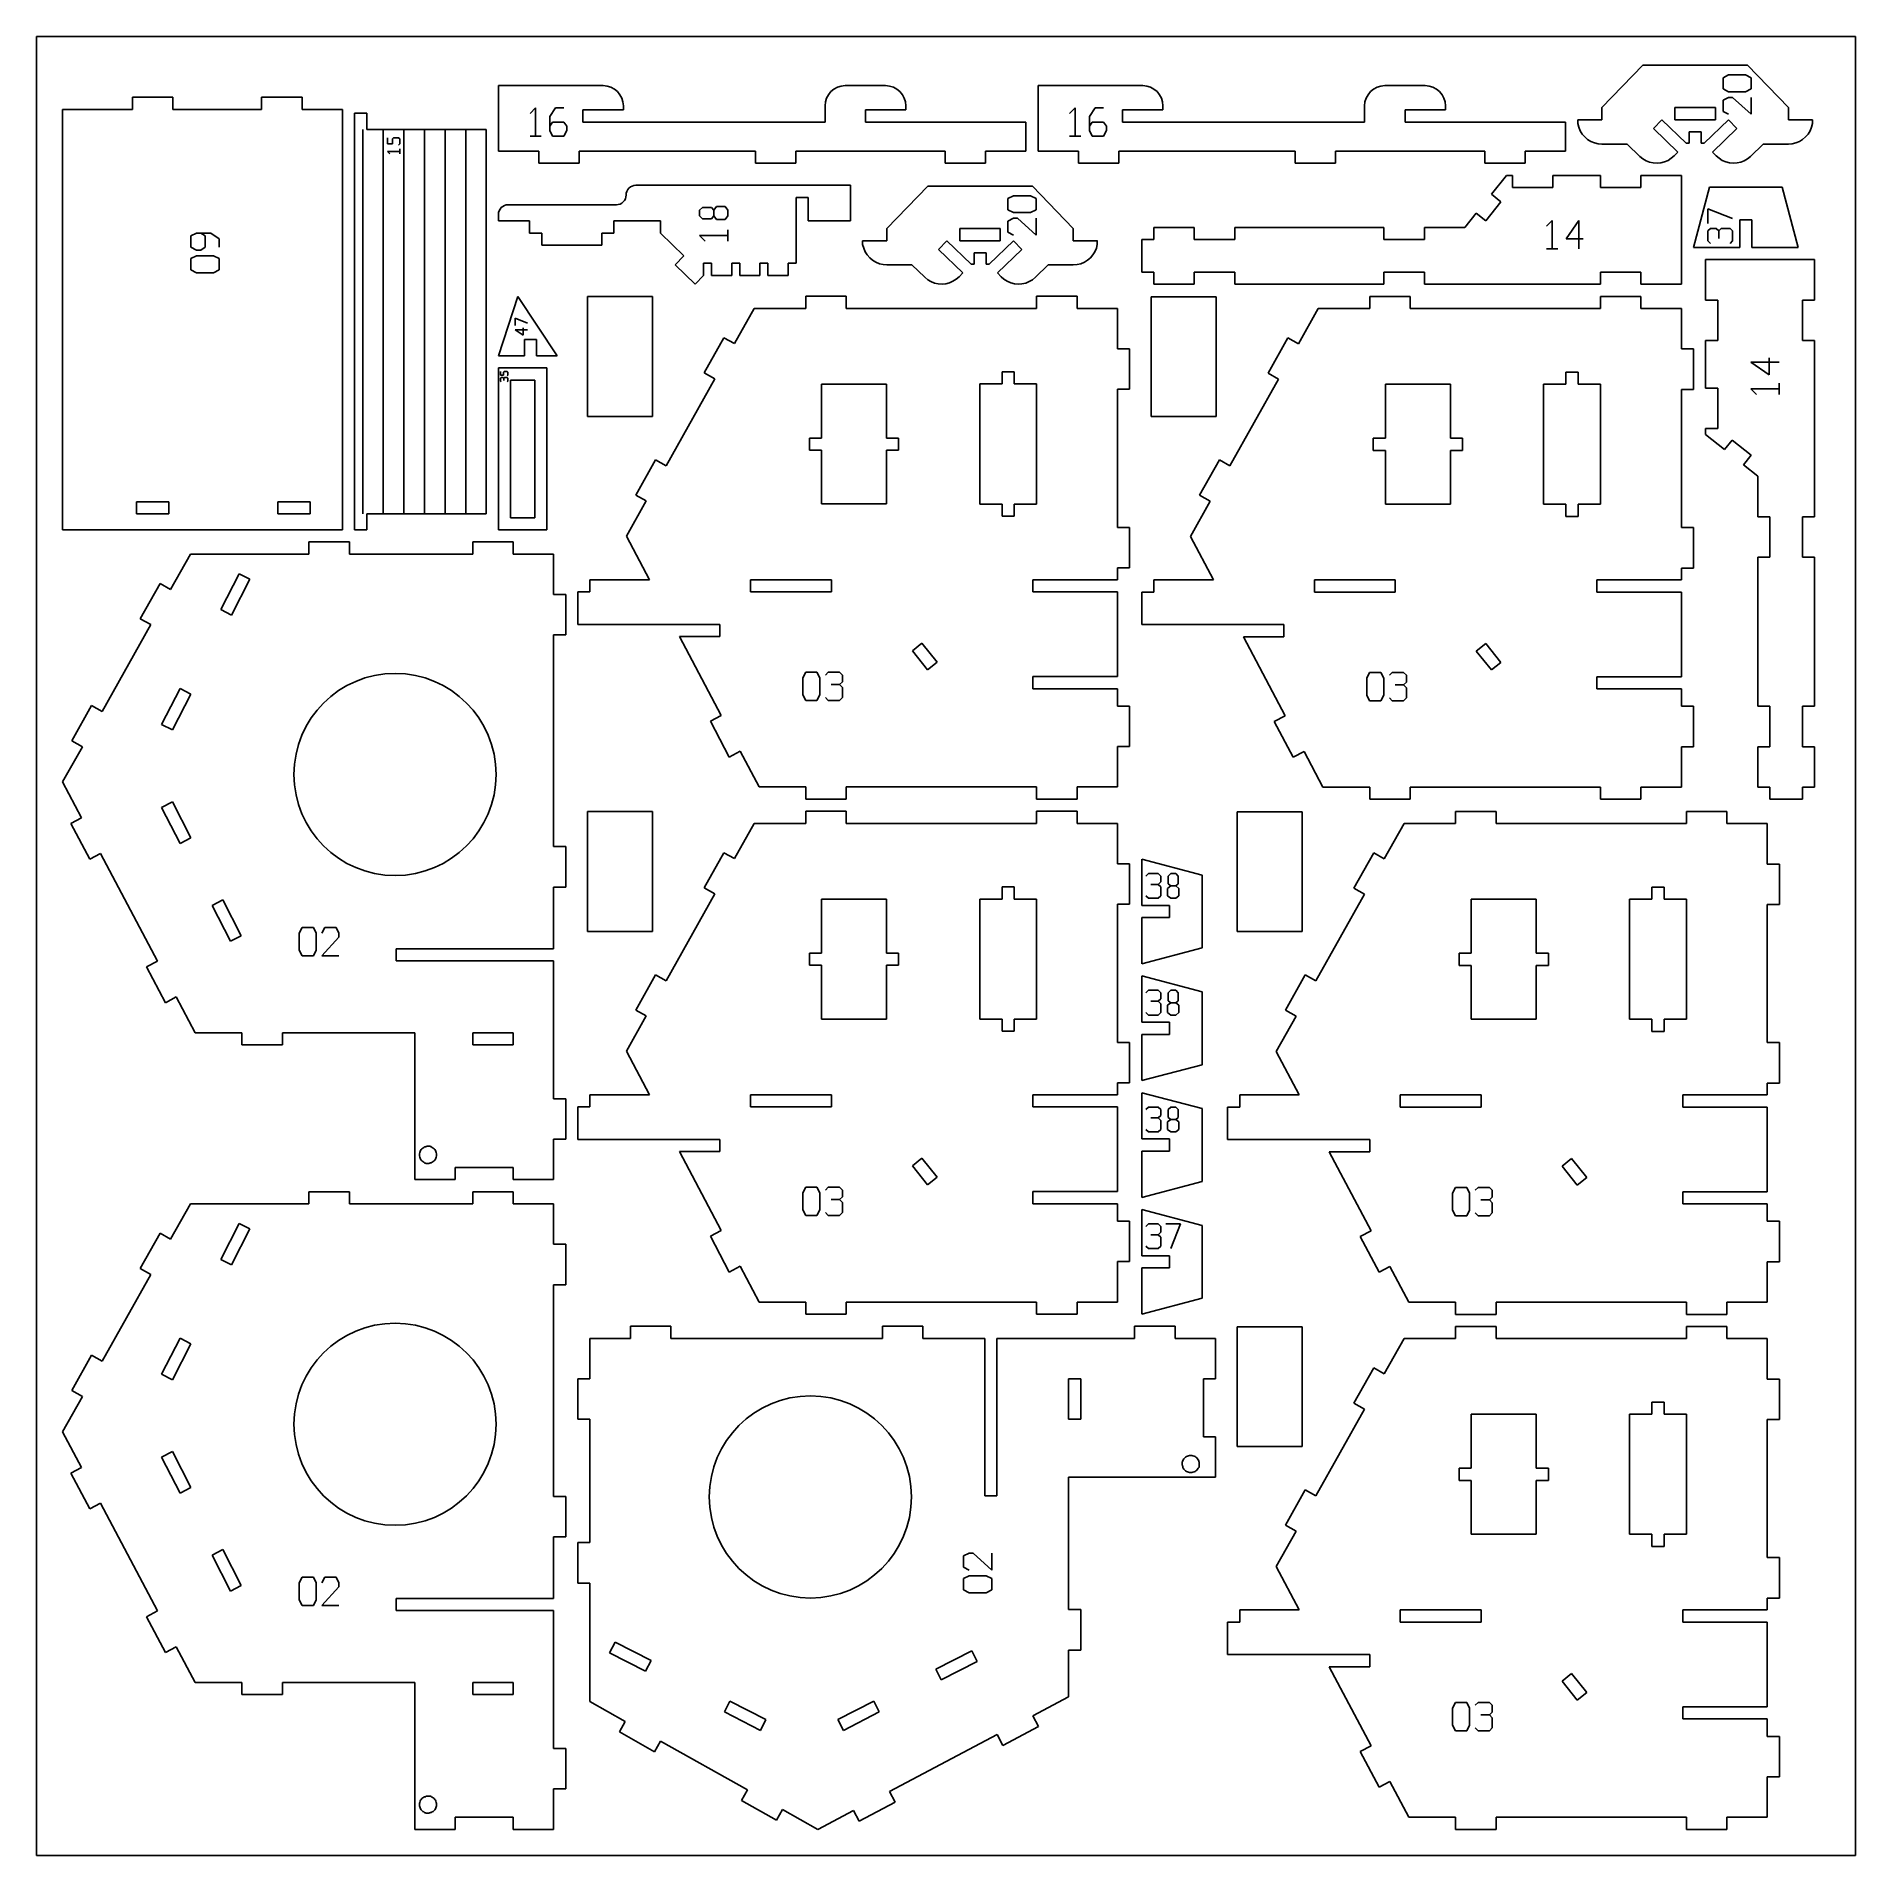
# Model space of a CAD drawing. Header units: millimetres. Extents: x 0 to 450, y 0 to 450.
import ezdxf

# ---------------------------------------------------------------- set-up
doc = ezdxf.new("R2010")
doc.units = ezdxf.units.MM
for name, color, linetype in [('CUT', 1, 'Continuous'), ('ENGRAVE', 5, 'Continuous'), ('SHEET', 8, 'Continuous')]:
    doc.layers.add(name, color=color, linetype=linetype)

msp = doc.modelspace()

# ---------------------------------------------------------------- linework, layer by layer
at = {"layer": 'CUT'}
for p, q in [((397.37, 442.84), (387.25, 432.37)), ((423.25, 442.84), (397.37, 442.84)), ((433.37, 432.37), (423.25, 442.84)), ((114.29, 437.81), (114.29, 421.63)), ((140.19, 437.81), (114.29, 437.81)), ((141.16, 437.71), (140.19, 437.81)), ((142.1, 437.43), (141.16, 437.71)), ((142.97, 436.96), (142.1, 437.43)), ((143.72, 436.34), (142.97, 436.96)), ((197.29, 436.96), (196.53, 436.34)), ((198.15, 437.43), (197.29, 436.96)), ((199.09, 437.71), (198.15, 437.43)), ((200.07, 437.81), (199.09, 437.71)), ((210.07, 437.81), (200.07, 437.81)), ((211.05, 437.71), (210.07, 437.81)), ((211.98, 437.43), (211.05, 437.71)), ((212.85, 436.96), (211.98, 437.43)), ((213.61, 436.34), (212.85, 436.96)), ((247.77, 437.81), (247.77, 421.63)), ((273.67, 437.81), (247.77, 437.81)), ((274.64, 437.71), (273.67, 437.81)), ((275.58, 437.43), (274.64, 437.71)), ((276.45, 436.96), (275.58, 437.43)), ((277.2, 436.34), (276.45, 436.96)), ((330.77, 436.96), (330.01, 436.34)), ((331.63, 437.43), (330.77, 436.96)), ((332.57, 437.71), (331.63, 437.43)), ((333.55, 437.81), (332.57, 437.71)), ((343.55, 437.81), (333.55, 437.81)), ((344.52, 437.71), (343.55, 437.81)), ((345.46, 437.43), (344.52, 437.71)), ((346.33, 436.96), (345.46, 437.43)), ((347.09, 436.34), (346.33, 436.96)), ((33.77, 434.95), (23.77, 434.95)), ((23.77, 434.95), (23.77, 431.95)), ((33.77, 431.95), (33.77, 434.95)), ((65.71, 434.95), (55.7, 434.95)), ((55.7, 434.95), (55.7, 431.95)), ((65.71, 431.95), (65.71, 434.95)), ((144.35, 435.58), (143.72, 436.34)), ((144.81, 434.72), (144.35, 435.58)), ((145.09, 433.78), (144.81, 434.72)), ((145.19, 432.81), (145.09, 433.78)), ((145.19, 431.8), (145.19, 432.81)), ((195.16, 433.78), (195.07, 432.81)), ((195.07, 432.81), (195.07, 428.8)), ((195.45, 434.72), (195.16, 433.78)), ((195.91, 435.58), (195.45, 434.72)), ((196.53, 436.34), (195.91, 435.58)), ((214.23, 435.58), (213.61, 436.34)), ((214.69, 434.72), (214.23, 435.58)), ((214.98, 433.78), (214.69, 434.72)), ((215.07, 432.81), (214.98, 433.78)), ((215.07, 431.8), (215.07, 432.81)), ((277.82, 435.58), (277.2, 436.34)), ((278.29, 434.72), (277.82, 435.58)), ((278.57, 433.78), (278.29, 434.72)), ((278.67, 432.81), (278.57, 433.78)), ((278.67, 431.8), (278.67, 432.81)), ((328.64, 433.78), (328.55, 432.81)), ((328.55, 432.81), (328.55, 428.8)), ((328.93, 434.72), (328.64, 433.78)), ((329.39, 435.58), (328.93, 434.72)), ((330.01, 436.34), (329.39, 435.58)), ((347.71, 435.58), (347.09, 436.34)), ((348.17, 434.72), (347.71, 435.58)), ((348.45, 433.78), (348.17, 434.72)), ((348.55, 432.81), (348.45, 433.78)), ((348.55, 431.8), (348.55, 432.81)), ((387.25, 432.37), (387.25, 429.37)), ((405.31, 432.37), (415.31, 432.37)), ((405.31, 429.37), (405.31, 432.37)), ((415.31, 432.37), (415.31, 429.37)), ((433.37, 429.37), (433.37, 432.37)), ((23.77, 431.95), (6.5, 431.95)), ((6.5, 431.95), (6.5, 327.94)), ((55.7, 431.95), (33.77, 431.95)), ((75.71, 431.95), (65.71, 431.95)), ((75.71, 327.94), (75.71, 431.95)), ((78.71, 431), (78.71, 327.94)), ((81.71, 431), (78.71, 431)), ((81.71, 426.99), (81.71, 431)), ((135.19, 428.8), (135.19, 431.8)), ((135.19, 431.8), (145.19, 431.8)), ((195.07, 428.8), (135.19, 428.8)), ((205.07, 428.8), (205.07, 431.8)), ((205.07, 431.8), (215.07, 431.8)), ((244.77, 428.8), (205.07, 428.8)), ((244.77, 421.63), (244.77, 428.8)), ((268.67, 428.8), (268.67, 431.8)), ((268.67, 431.8), (278.67, 431.8)), ((328.55, 428.8), (268.67, 428.8)), ((338.55, 428.8), (338.55, 431.8)), ((338.55, 431.8), (348.55, 431.8)), ((378.25, 428.8), (338.55, 428.8)), ((378.25, 421.63), (378.25, 428.8)), ((387.25, 429.37), (381.25, 429.37)), ((381.25, 429.37), (381.25, 428.43)), ((381.25, 428.43), (381.54, 427.51)), ((381.54, 427.51), (381.9, 426.64)), ((400, 427.21), (402.08, 429.37)), ((402.08, 429.37), (408.1, 423.56)), ((415.31, 429.37), (405.31, 429.37)), ((412.53, 423.56), (418.54, 429.37)), ((418.54, 429.37), (420.63, 427.21)), ((439.37, 429.37), (433.37, 429.37)), ((438.72, 426.64), (439.08, 427.51)), ((439.08, 427.51), (439.3, 428.43)), ((439.3, 428.43), (439.3, 429.37)), ((80.71, 426.99), (80.71, 331.94)), ((111.29, 426.99), (81.71, 426.99)), ((85.81, 426.99), (85.81, 331.94)), ((90.9, 426.99), (90.9, 331.94)), ((96, 426.99), (96, 331.94)), ((101.1, 426.99), (101.1, 331.94)), ((106.19, 426.99), (106.19, 331.94)), ((111.29, 331.94), (111.29, 426.99)), ((381.9, 426.64), (382.4, 425.84)), ((382.4, 425.84), (383.01, 425.12)), ((383.01, 425.12), (383.72, 424.51)), ((383.72, 424.51), (384.53, 424.02)), ((384.53, 424.02), (385.4, 423.66)), ((385.4, 423.66), (386.31, 423.44)), ((386.31, 423.44), (387.25, 423.37)), ((387.25, 423.37), (393.46, 423.37)), ((393.46, 423.37), (396.62, 420.31)), ((406.01, 421.4), (400, 427.21)), ((408.1, 423.56), (408.81, 423.56)), ((408.81, 426.37), (411.81, 426.37)), ((408.81, 423.56), (408.81, 426.37)), ((411.81, 426.37), (411.81, 423.56)), ((411.81, 423.56), (412.53, 423.56)), ((420.63, 427.21), (414.61, 421.4)), ((424, 420.31), (427.16, 423.37)), ((427.16, 423.37), (433.37, 423.37)), ((433.37, 423.37), (434.31, 423.44)), ((434.31, 423.44), (435.23, 423.66)), ((435.23, 423.66), (436.1, 424.02)), ((436.1, 424.02), (436.9, 424.51)), ((436.9, 424.51), (437.61, 425.12)), ((437.61, 425.12), (438.23, 425.84)), ((438.23, 425.84), (438.72, 426.64)), ((114.29, 421.63), (124.29, 421.63)), ((124.29, 421.63), (124.29, 418.63)), ((124.29, 418.63), (134.3, 418.63)), ((134.3, 418.63), (134.3, 421.63)), ((134.3, 421.63), (177.87, 421.63)), ((177.87, 421.63), (177.87, 418.63)), ((177.87, 418.63), (187.87, 418.63)), ((187.87, 418.63), (187.87, 421.63)), ((187.87, 421.63), (224.77, 421.63)), ((224.77, 421.63), (224.77, 418.63)), ((224.77, 418.63), (234.77, 418.63)), ((234.77, 418.63), (234.77, 421.63)), ((234.77, 421.63), (244.77, 421.63)), ((247.77, 421.63), (257.77, 421.63)), ((257.77, 421.63), (257.77, 418.63)), ((257.77, 418.63), (267.77, 418.63)), ((267.77, 418.63), (267.77, 421.63)), ((267.77, 421.63), (311.35, 421.63)), ((311.35, 421.63), (311.35, 418.63)), ((311.35, 418.63), (321.35, 418.63)), ((321.35, 418.63), (321.35, 421.63)), ((321.35, 421.63), (358.25, 421.63)), ((358.25, 421.63), (358.25, 418.63)), ((358.25, 418.63), (368.25, 418.63)), ((368.25, 418.63), (368.25, 421.63)), ((368.25, 421.63), (378.25, 421.63)), ((396.62, 420.31), (397.35, 419.72)), ((397.35, 419.72), (398.16, 419.24)), ((398.16, 419.24), (399.04, 418.89)), ((399.04, 418.89), (399.96, 418.69)), ((399.96, 418.69), (400.9, 418.63)), ((400.9, 418.63), (401.83, 418.72)), ((401.83, 418.72), (402.75, 418.96)), ((402.75, 418.96), (403.61, 419.33)), ((403.61, 419.33), (404.4, 419.84)), ((404.4, 419.84), (405.11, 420.46)), ((405.11, 420.46), (406.01, 421.4)), ((414.61, 421.4), (415.51, 420.46)), ((415.51, 420.46), (416.22, 419.84)), ((416.22, 419.84), (417.01, 419.33)), ((417.01, 419.33), (417.88, 418.96)), ((417.88, 418.96), (418.79, 418.72)), ((418.79, 418.72), (419.73, 418.63)), ((419.73, 418.63), (420.67, 418.69)), ((420.67, 418.69), (421.58, 418.89)), ((421.58, 418.89), (422.46, 419.24)), ((422.46, 419.24), (423.27, 419.72)), ((423.27, 419.72), (424, 420.31)), ((359.92, 410.96), (363.67, 415.63)), ((363.67, 415.63), (365.11, 415.63)), ((365.11, 415.63), (365.11, 412.63)), ((375.11, 412.63), (375.11, 415.63)), ((375.11, 415.63), (386.89, 415.63)), ((386.89, 415.63), (386.89, 412.63)), ((396.9, 412.63), (396.9, 415.63)), ((396.9, 415.63), (406.9, 415.63)), ((406.9, 415.63), (406.9, 388.68)), ((145.69, 409.83), (145.46, 409.41)), ((145.82, 410.28), (145.69, 409.83)), ((145.91, 410.76), (145.82, 410.28)), ((146.05, 411.67), (145.91, 411.22)), ((145.91, 411.22), (145.91, 410.76)), ((146.27, 412.09), (146.05, 411.67)), ((146.57, 412.45), (146.27, 412.09)), ((146.94, 412.75), (146.57, 412.45)), ((147.35, 412.97), (146.94, 412.75)), ((147.8, 413.11), (147.35, 412.97)), ((148.27, 413.16), (147.8, 413.11)), ((201.37, 413.16), (148.27, 413.16)), ((187.92, 410.15), (190.92, 410.15)), ((187.92, 393.87), (187.92, 410.15)), ((190.92, 410.15), (190.92, 404.34)), ((201.37, 404.34), (201.37, 413.16)), ((220.49, 412.94), (210.37, 402.46)), ((246.37, 412.94), (220.49, 412.94)), ((256.49, 402.46), (246.37, 412.94)), ((362.26, 409.08), (359.92, 410.96)), ((365.11, 412.63), (375.11, 412.63)), ((386.89, 412.63), (396.9, 412.63)), ((413.83, 412.72), (409.9, 397.77)), ((431.86, 412.72), (413.83, 412.72)), ((435.78, 397.77), (431.86, 412.72)), ((114.34, 406.41), (114.29, 405.94)), ((114.29, 405.94), (114.29, 404.34)), ((114.48, 406.86), (114.34, 406.41)), ((114.7, 407.28), (114.48, 406.86)), ((115, 407.64), (114.7, 407.28)), ((115.36, 407.94), (115, 407.64)), ((115.78, 408.16), (115.36, 407.94)), ((116.23, 408.3), (115.78, 408.16)), ((116.69, 408.34), (116.23, 408.3)), ((143.47, 408.34), (116.69, 408.34)), ((143.94, 408.39), (143.47, 408.34)), ((144.39, 408.53), (143.94, 408.39)), ((144.8, 408.75), (144.39, 408.53)), ((145.17, 409.05), (144.8, 408.75)), ((145.46, 409.41), (145.17, 409.05)), ((353.32, 402.73), (356.17, 406.28)), ((356.17, 406.28), (358.51, 404.4)), ((358.51, 404.4), (362.26, 409.08)), ((114.29, 404.34), (121.99, 404.34)), ((121.99, 404.34), (121.99, 401.34)), ((121.99, 401.34), (125, 401.34)), ((125, 401.34), (125, 398.34)), ((139.87, 401.34), (142.87, 401.34)), ((139.87, 398.34), (139.87, 401.34)), ((142.87, 404.34), (154.35, 404.34)), ((142.87, 401.34), (142.87, 404.34)), ((154.35, 404.34), (154.35, 401.34)), ((154.35, 401.34), (160.13, 395.68)), ((190.92, 404.34), (201.37, 404.34)), ((210.37, 402.46), (210.37, 399.46)), ((228.43, 402.46), (238.43, 402.46)), ((228.43, 399.46), (228.43, 402.46)), ((238.43, 402.46), (238.43, 399.46)), ((256.49, 399.46), (256.49, 402.46)), ((276.42, 399.73), (276.42, 402.73)), ((276.42, 402.73), (286.42, 402.73)), ((286.42, 402.73), (286.42, 399.73)), ((296.42, 399.73), (296.42, 402.73)), ((296.42, 402.73), (333.32, 402.73)), ((333.32, 402.73), (333.32, 399.73)), ((343.32, 399.73), (343.32, 402.73)), ((343.32, 402.73), (353.32, 402.73)), ((421.34, 404.63), (424.34, 404.63)), ((421.34, 397.77), (421.34, 404.63)), ((424.34, 404.63), (424.34, 397.77)), ((125, 398.34), (139.87, 398.34)), ((210.37, 399.46), (204.37, 399.46)), ((204.37, 399.46), (204.37, 398.52)), ((204.37, 398.52), (204.66, 397.61)), ((204.66, 397.61), (205.02, 396.74)), ((205.02, 396.74), (205.52, 395.94)), ((223.12, 397.3), (225.2, 399.46)), ((229.13, 391.49), (223.12, 397.3)), ((225.2, 399.46), (231.22, 393.65)), ((238.43, 399.46), (228.43, 399.46)), ((231.93, 396.46), (234.93, 396.46)), ((231.93, 393.65), (231.93, 396.46)), ((234.93, 396.46), (234.93, 393.65)), ((235.65, 393.65), (241.66, 399.46)), ((243.75, 397.3), (237.73, 391.49)), ((241.66, 399.46), (243.75, 397.3)), ((262.49, 399.46), (256.49, 399.46)), ((261.35, 395.94), (261.84, 396.74)), ((261.84, 396.74), (262.2, 397.61)), ((262.2, 397.61), (262.42, 398.52)), ((262.42, 398.52), (262.42, 399.46)), ((273.42, 391.68), (273.42, 399.73)), ((273.42, 399.73), (276.42, 399.73)), ((286.42, 399.73), (296.42, 399.73)), ((333.32, 399.73), (343.32, 399.73)), ((409.9, 397.77), (421.34, 397.77)), ((424.34, 397.77), (435.78, 397.77)), ((160.13, 395.68), (158.03, 393.53)), ((158.03, 393.53), (162.93, 388.73)), ((165.03, 393.87), (167.03, 393.87)), ((165.03, 390.87), (165.03, 393.87)), ((167.03, 393.87), (167.03, 390.87)), ((171.99, 393.87), (173.99, 393.87)), ((171.99, 390.87), (171.99, 393.87)), ((173.99, 393.87), (173.99, 390.87)), ((178.95, 393.87), (180.95, 393.87)), ((178.95, 390.87), (178.95, 393.87)), ((180.95, 393.87), (180.95, 390.87)), ((185.92, 393.87), (187.92, 393.87)), ((185.92, 390.87), (185.92, 393.87)), ((205.52, 395.94), (206.13, 395.22)), ((206.13, 395.22), (206.84, 394.61)), ((206.84, 394.61), (207.65, 394.12)), ((207.65, 394.12), (208.52, 393.76)), ((208.52, 393.76), (209.43, 393.54)), ((209.43, 393.54), (210.37, 393.46)), ((210.37, 393.46), (216.58, 393.46)), ((216.58, 393.46), (219.74, 390.41)), ((231.22, 393.65), (231.93, 393.65)), ((234.93, 393.65), (235.65, 393.65)), ((247.12, 390.41), (250.28, 393.46)), ((250.28, 393.46), (256.49, 393.46)), ((256.49, 393.46), (257.43, 393.54)), ((257.43, 393.54), (258.35, 393.76)), ((258.35, 393.76), (259.22, 394.12)), ((259.22, 394.12), (260.02, 394.61)), ((260.02, 394.61), (260.73, 395.22)), ((260.73, 395.22), (261.35, 395.94)), ((276.42, 391.68), (273.42, 391.68)), ((276.42, 388.68), (276.42, 391.68)), ((286.42, 391.68), (286.42, 388.68)), ((296.42, 391.68), (286.42, 391.68)), ((296.42, 388.68), (296.42, 391.68)), ((333.32, 391.68), (333.32, 388.68)), ((343.32, 391.68), (333.32, 391.68)), ((343.32, 388.68), (343.32, 391.68)), ((386.89, 391.68), (386.89, 388.68)), ((396.9, 391.68), (386.89, 391.68)), ((396.9, 388.68), (396.9, 391.68)), ((412.9, 394.77), (439.85, 394.77)), ((412.9, 384.76), (412.9, 394.77)), ((439.85, 394.77), (439.85, 384.76)), ((162.93, 388.73), (165.03, 390.87)), ((167.03, 390.87), (171.99, 390.87)), ((173.99, 390.87), (178.95, 390.87)), ((180.95, 390.87), (185.92, 390.87)), ((219.74, 390.41), (220.47, 389.81)), ((220.47, 389.81), (221.28, 389.33)), ((221.28, 389.33), (222.16, 388.99)), ((222.16, 388.99), (223.08, 388.78)), ((223.08, 388.78), (224.02, 388.73)), ((224.02, 388.73), (224.95, 388.82)), ((224.95, 388.82), (225.87, 389.05)), ((225.87, 389.05), (226.73, 389.43)), ((226.73, 389.43), (227.52, 389.93)), ((227.52, 389.93), (228.23, 390.56)), ((228.23, 390.56), (229.13, 391.49)), ((237.73, 391.49), (238.63, 390.56)), ((238.63, 390.56), (239.34, 389.93)), ((239.34, 389.93), (240.13, 389.43)), ((240.13, 389.43), (241, 389.05)), ((241, 389.05), (241.91, 388.82)), ((241.91, 388.82), (242.85, 388.73)), ((242.85, 388.73), (243.79, 388.78)), ((243.79, 388.78), (244.71, 388.99)), ((244.71, 388.99), (245.58, 389.33)), ((245.58, 389.33), (246.39, 389.81)), ((246.39, 389.81), (247.12, 390.41)), ((286.42, 388.68), (276.42, 388.68)), ((333.32, 388.68), (296.42, 388.68)), ((386.89, 388.68), (343.32, 388.68)), ((406.9, 388.68), (396.9, 388.68)), ((119.1, 385.69), (114.29, 370.99)), ((128.85, 370.99), (119.1, 385.69)), ((136.3, 356.01), (136.3, 385.66)), ((136.3, 385.66), (152.37, 385.66)), ((152.37, 385.66), (152.37, 356.01)), ((177.58, 382.73), (172.69, 374)), ((190.34, 382.73), (177.58, 382.73)), ((190.34, 385.73), (190.34, 382.73)), ((200.34, 385.73), (190.34, 385.73)), ((200.34, 382.73), (200.34, 385.73)), ((247.41, 382.73), (200.34, 382.73)), ((247.41, 385.73), (247.41, 382.73)), ((257.42, 385.73), (247.41, 385.73)), ((257.42, 382.73), (257.42, 385.73)), ((267.42, 382.73), (257.42, 382.73)), ((267.42, 372.72), (267.42, 382.73)), ((275.78, 355.96), (275.78, 385.61)), ((275.78, 385.61), (291.85, 385.61)), ((291.85, 385.61), (291.85, 355.96)), ((317.06, 382.68), (312.17, 373.96)), ((329.82, 382.68), (317.06, 382.68)), ((329.82, 385.68), (329.82, 382.68)), ((339.82, 385.68), (329.82, 385.68)), ((339.82, 382.68), (339.82, 385.68)), ((386.89, 382.68), (339.82, 382.68)), ((386.89, 385.68), (386.89, 382.68)), ((396.9, 385.68), (386.89, 385.68)), ((396.9, 382.68), (396.9, 385.68)), ((406.9, 382.68), (396.9, 382.68)), ((406.9, 372.68), (406.9, 382.68)), ((415.9, 384.76), (412.9, 384.76)), ((415.9, 374.76), (415.9, 384.76)), ((439.85, 384.76), (436.85, 384.76)), ((436.85, 384.76), (436.85, 374.76)), ((120.71, 374.99), (123.71, 374.99)), ((120.71, 370.99), (120.71, 374.99)), ((123.71, 374.99), (123.71, 370.99)), ((170.08, 375.47), (165.18, 366.74)), ((172.69, 374), (170.08, 375.47)), ((309.56, 375.42), (304.66, 366.7)), ((312.17, 373.96), (309.56, 375.42)), ((412.9, 374.76), (415.9, 374.76)), ((412.9, 362.98), (412.9, 374.76)), ((436.85, 374.76), (439.85, 374.76)), ((439.85, 374.76), (439.85, 331.18)), ((114.29, 370.99), (120.71, 370.99)), ((123.71, 370.99), (128.85, 370.99)), ((270.42, 372.72), (267.42, 372.72)), ((270.42, 362.72), (270.42, 372.72)), ((409.9, 372.68), (406.9, 372.68)), ((409.9, 362.68), (409.9, 372.68)), ((126.26, 367.99), (114.29, 367.99)), ((114.29, 367.99), (114.29, 327.94)), ((117.29, 364.99), (123.26, 364.99)), ((117.29, 330.94), (117.29, 364.99)), ((123.26, 364.99), (123.26, 330.94)), ((126.26, 327.94), (126.26, 367.99)), ((167.8, 365.28), (155.76, 343.81)), ((165.18, 366.74), (167.8, 365.28)), ((238.88, 364.02), (238.88, 367.02)), ((238.88, 367.02), (241.88, 367.02)), ((241.88, 367.02), (241.88, 364.02)), ((307.28, 365.23), (295.24, 343.76)), ((304.66, 366.7), (307.28, 365.23)), ((378.36, 363.97), (378.36, 366.97)), ((378.36, 366.97), (381.36, 366.97)), ((381.36, 366.97), (381.36, 363.97)), ((194.22, 350.64), (194.22, 363.99)), ((194.22, 363.99), (210.29, 363.99)), ((210.29, 363.99), (210.29, 350.64)), ((233.35, 334.31), (233.35, 364.02)), ((233.35, 364.02), (238.88, 364.02)), ((241.88, 364.02), (247.42, 364.02)), ((247.42, 364.02), (247.42, 334.31)), ((267.42, 328.53), (267.42, 362.72)), ((267.42, 362.72), (270.42, 362.72)), ((333.7, 350.6), (333.7, 363.95)), ((333.7, 363.95), (349.77, 363.95)), ((349.77, 363.95), (349.77, 350.6)), ((372.83, 334.27), (372.83, 363.97)), ((372.83, 363.97), (378.36, 363.97)), ((381.36, 363.97), (386.9, 363.97)), ((386.9, 363.97), (386.9, 334.27)), ((406.9, 328.48), (406.9, 362.68)), ((406.9, 362.68), (409.9, 362.68)), ((415.9, 362.98), (412.9, 362.98)), ((415.9, 352.98), (415.9, 362.98)), ((152.37, 356.01), (136.3, 356.01)), ((291.85, 355.96), (275.78, 355.96)), ((412.9, 352.98), (415.9, 352.98)), ((412.9, 351.54), (412.9, 352.98)), ((417.57, 347.79), (412.9, 351.54)), ((191.22, 347.64), (191.22, 350.64)), ((191.22, 350.64), (194.22, 350.64)), ((194.22, 347.64), (191.22, 347.64)), ((194.22, 334.34), (194.22, 347.64)), ((210.29, 350.64), (213.29, 350.64)), ((210.29, 347.64), (210.29, 334.34)), ((213.29, 347.64), (210.29, 347.64)), ((213.29, 350.64), (213.29, 347.64)), ((330.7, 347.59), (330.7, 350.6)), ((330.7, 350.6), (333.7, 350.6)), ((333.7, 347.59), (330.7, 347.59)), ((333.7, 334.29), (333.7, 347.59)), ((349.77, 350.6), (352.77, 350.6)), ((349.77, 347.59), (349.77, 334.29)), ((352.77, 347.59), (349.77, 347.59)), ((352.77, 350.6), (352.77, 347.59)), ((419.45, 350.13), (417.57, 347.79)), ((424.13, 346.37), (419.45, 350.13)), ((153.15, 345.28), (148.25, 336.55)), ((155.76, 343.81), (153.15, 345.28)), ((292.63, 345.23), (287.73, 336.51)), ((295.24, 343.76), (292.63, 345.23)), ((422.25, 344.03), (424.13, 346.37)), ((425.8, 341.19), (422.25, 344.03)), ((425.8, 331.18), (425.8, 341.19)), ((24.77, 334.89), (32.77, 334.89)), ((24.77, 331.89), (24.77, 334.89)), ((32.77, 334.89), (32.77, 331.89)), ((59.71, 334.89), (67.71, 334.89)), ((59.71, 331.89), (59.71, 334.89)), ((67.71, 334.89), (67.71, 331.89)), ((150.87, 335.08), (145.98, 326.36)), ((148.25, 336.55), (150.87, 335.08)), ((210.29, 334.34), (194.22, 334.34)), ((238.88, 334.31), (233.35, 334.31)), ((238.88, 331.31), (238.88, 334.31)), ((241.88, 334.31), (241.88, 331.31)), ((247.42, 334.31), (241.88, 334.31)), ((290.35, 335.04), (285.46, 326.31)), ((287.73, 336.51), (290.35, 335.04)), ((349.77, 334.29), (333.7, 334.29)), ((378.36, 334.27), (372.83, 334.27)), ((378.36, 331.27), (378.36, 334.27)), ((381.36, 334.27), (381.36, 331.27)), ((386.9, 334.27), (381.36, 334.27)), ((32.77, 331.89), (24.77, 331.89)), ((67.71, 331.89), (59.71, 331.89)), ((81.71, 327.94), (81.71, 331.94)), ((81.71, 331.94), (111.29, 331.94)), ((123.26, 330.94), (117.29, 330.94)), ((241.88, 331.31), (238.88, 331.31)), ((270.42, 328.53), (267.42, 328.53)), ((270.42, 318.53), (270.42, 328.53)), ((381.36, 331.27), (378.36, 331.27)), ((428.8, 331.18), (425.8, 331.18)), ((428.8, 321.18), (428.8, 331.18)), ((439.85, 331.18), (436.85, 331.18)), ((436.85, 331.18), (436.85, 321.18)), ((6.5, 327.94), (75.71, 327.94)), ((67.41, 324.94), (67.41, 321.94)), ((77.42, 324.94), (67.41, 324.94)), ((77.42, 321.94), (77.42, 324.94)), ((78.71, 327.94), (81.71, 327.94)), ((107.93, 324.94), (107.93, 321.94)), ((117.94, 324.94), (107.93, 324.94)), ((114.29, 327.94), (126.26, 327.94)), ((117.94, 321.94), (117.94, 324.94)), ((145.98, 326.36), (151.66, 315.6)), ((285.46, 326.31), (291.14, 315.56)), ((409.9, 328.48), (406.9, 328.48)), ((409.9, 318.48), (409.9, 328.48)), ((38.11, 321.94), (33.21, 313.22)), ((67.41, 321.94), (38.11, 321.94)), ((107.93, 321.94), (77.42, 321.94)), ((127.94, 321.94), (117.94, 321.94)), ((127.94, 311.94), (127.94, 321.94)), ((425.8, 321.18), (428.8, 321.18)), ((425.8, 284.29), (425.8, 321.18)), ((436.85, 321.18), (439.85, 321.18)), ((439.85, 321.18), (439.85, 284.29)), ((45.59, 308.2), (50.17, 317.09)), ((52.83, 315.72), (48.25, 306.82)), ((50.17, 317.09), (52.83, 315.72)), ((136.94, 315.6), (136.94, 312.6)), ((151.66, 315.6), (136.94, 315.6)), ((176.64, 312.6), (176.64, 315.6)), ((176.64, 315.6), (196.65, 315.6)), ((196.65, 315.6), (196.65, 312.6)), ((246.52, 312.6), (246.52, 315.6)), ((246.52, 315.6), (267.42, 315.6)), ((267.42, 315.6), (267.42, 318.53)), ((267.42, 318.53), (270.42, 318.53)), ((276.42, 315.56), (276.42, 312.56)), ((291.14, 315.56), (276.42, 315.56)), ((316.12, 312.56), (316.12, 315.56)), ((316.12, 315.56), (336.12, 315.56)), ((336.12, 315.56), (336.12, 312.56)), ((386, 312.56), (386, 315.56)), ((386, 315.56), (406.9, 315.56)), ((406.9, 315.56), (406.9, 318.48)), ((406.9, 318.48), (409.9, 318.48)), ((30.6, 314.68), (25.7, 305.96)), ((33.21, 313.22), (30.6, 314.68)), ((130.94, 311.94), (127.94, 311.94)), ((130.94, 301.94), (130.94, 311.94)), ((133.94, 312.6), (133.94, 304.55)), ((136.94, 312.6), (133.94, 312.6)), ((196.65, 312.6), (176.64, 312.6)), ((267.42, 312.6), (246.52, 312.6)), ((267.42, 291.65), (267.42, 312.6)), ((273.42, 312.56), (273.42, 304.51)), ((276.42, 312.56), (273.42, 312.56)), ((336.12, 312.56), (316.12, 312.56)), ((406.9, 312.56), (386, 312.56)), ((406.9, 291.61), (406.9, 312.56)), ((48.25, 306.82), (45.59, 308.2)), ((28.32, 304.49), (16.28, 283.02)), ((25.7, 305.96), (28.32, 304.49)), ((127.94, 249.58), (127.94, 301.94)), ((127.94, 301.94), (130.94, 301.94)), ((133.94, 304.55), (169.09, 304.55)), ((159.09, 301.55), (169.41, 282.02)), ((169.09, 301.55), (159.09, 301.55)), ((169.09, 304.55), (169.09, 301.55)), ((273.42, 304.51), (308.57, 304.51)), ((298.57, 301.51), (308.89, 281.97)), ((308.57, 301.51), (298.57, 301.51)), ((308.57, 304.51), (308.57, 301.51)), ((216.69, 298), (219.03, 299.88)), ((220.44, 293.32), (216.69, 298)), ((219.03, 299.88), (222.78, 295.2)), ((356.17, 297.96), (358.51, 299.84)), ((359.92, 293.28), (356.17, 297.96)), ((358.51, 299.84), (362.26, 295.16)), ((222.78, 295.2), (220.44, 293.32)), ((362.26, 295.16), (359.92, 293.28)), ((30.96, 279.81), (35.54, 288.7)), ((35.54, 288.7), (38.21, 287.32)), ((246.52, 288.65), (246.52, 291.65)), ((246.52, 291.65), (267.42, 291.65)), ((267.42, 288.65), (246.52, 288.65)), ((267.42, 284.34), (267.42, 288.65)), ((386, 288.61), (386, 291.61)), ((386, 291.61), (406.9, 291.61)), ((406.9, 288.61), (386, 288.61)), ((406.9, 284.29), (406.9, 288.61)), ((13.67, 284.49), (8.77, 275.77)), ((16.28, 283.02), (13.67, 284.49)), ((38.21, 287.32), (33.63, 278.43)), ((270.42, 284.34), (267.42, 284.34)), ((270.42, 274.33), (270.42, 284.34)), ((409.9, 284.29), (406.9, 284.29)), ((409.9, 274.29), (409.9, 284.29)), ((428.8, 284.29), (425.8, 284.29)), ((428.8, 274.29), (428.8, 284.29)), ((439.85, 284.29), (436.85, 284.29)), ((436.85, 284.29), (436.85, 274.29)), ((33.63, 278.43), (30.96, 279.81)), ((169.41, 282.02), (166.72, 280.6)), ((166.72, 280.6), (171.39, 271.75)), ((308.89, 281.97), (306.2, 280.55)), ((306.2, 280.55), (310.87, 271.71)), ((8.77, 275.77), (11.39, 274.3)), ((11.39, 274.3), (6.5, 265.58)), ((171.39, 271.75), (174.08, 273.18)), ((174.08, 273.18), (178.75, 264.33)), ((267.42, 264.33), (267.42, 274.33)), ((267.42, 274.33), (270.42, 274.33)), ((310.87, 271.71), (313.56, 273.13)), ((313.56, 273.13), (318.23, 264.29)), ((406.9, 264.29), (406.9, 274.29)), ((406.9, 274.29), (409.9, 274.29)), ((425.8, 274.29), (428.8, 274.29)), ((425.8, 264.29), (425.8, 274.29)), ((436.85, 274.29), (439.85, 274.29)), ((439.85, 274.29), (439.85, 264.29)), ((6.5, 265.58), (11.17, 256.73)), ((178.75, 264.33), (190.34, 264.33)), ((190.34, 264.33), (190.34, 261.33)), ((190.34, 261.33), (200.34, 261.33)), ((200.34, 261.33), (200.34, 264.33)), ((200.34, 264.33), (247.41, 264.33)), ((247.41, 264.33), (247.41, 261.33)), ((247.41, 261.33), (257.42, 261.33)), ((257.42, 261.33), (257.42, 264.33)), ((257.42, 264.33), (267.42, 264.33)), ((318.23, 264.29), (329.82, 264.29)), ((329.82, 264.29), (329.82, 261.29)), ((329.82, 261.29), (339.82, 261.29)), ((339.82, 261.29), (339.82, 264.29)), ((339.82, 264.29), (386.89, 264.29)), ((386.89, 264.29), (386.89, 261.29)), ((386.89, 261.29), (396.9, 261.29)), ((396.9, 261.29), (396.9, 264.29)), ((396.9, 264.29), (406.9, 264.29)), ((428.8, 264.29), (425.8, 264.29)), ((428.8, 261.29), (428.8, 264.29)), ((436.85, 261.29), (428.8, 261.29)), ((439.85, 264.29), (436.85, 264.29)), ((436.85, 264.29), (436.85, 261.29)), ((11.17, 256.73), (8.52, 255.33)), ((30.96, 259.27), (33.63, 260.65)), ((35.54, 250.38), (30.96, 259.27)), ((33.63, 260.65), (38.21, 251.76)), ((136.3, 228.61), (136.3, 258.27)), ((136.3, 258.27), (152.37, 258.27)), ((152.37, 258.27), (152.37, 228.61)), ((190.34, 258.33), (190.34, 255.33)), ((200.34, 258.33), (190.34, 258.33)), ((200.34, 255.33), (200.34, 258.33)), ((247.41, 258.33), (247.41, 255.33)), ((257.42, 258.33), (247.41, 258.33)), ((257.42, 255.33), (257.42, 258.33)), ((297.03, 228.57), (297.03, 258.22)), ((297.03, 258.22), (313.09, 258.22)), ((313.09, 258.22), (313.09, 228.57)), ((351.06, 258.29), (351.06, 255.29)), ((361.06, 258.29), (351.06, 258.29)), ((361.06, 255.29), (361.06, 258.29)), ((408.14, 258.29), (408.14, 255.29)), ((418.14, 258.29), (408.14, 258.29)), ((418.14, 255.29), (418.14, 258.29)), ((8.52, 255.33), (13.19, 246.49)), ((177.58, 255.33), (172.69, 246.61)), ((190.34, 255.33), (177.58, 255.33)), ((247.41, 255.33), (200.34, 255.33)), ((267.42, 255.33), (257.42, 255.33)), ((267.42, 245.33), (267.42, 255.33)), ((338.31, 255.29), (333.41, 246.56)), ((351.06, 255.29), (338.31, 255.29)), ((408.14, 255.29), (361.06, 255.29)), ((428.14, 255.29), (418.14, 255.29)), ((428.14, 245.28), (428.14, 255.29)), ((13.19, 246.49), (15.85, 247.89)), ((15.85, 247.89), (29.93, 221.24)), ((38.21, 251.76), (35.54, 250.38)), ((130.94, 249.58), (127.94, 249.58)), ((130.94, 239.58), (130.94, 249.58)), ((170.08, 248.08), (165.18, 239.35)), ((172.69, 246.61), (170.08, 248.08)), ((330.8, 248.03), (325.91, 239.31)), ((333.41, 246.56), (330.8, 248.03)), ((270.42, 245.33), (267.42, 245.33)), ((270.42, 235.33), (270.42, 245.33)), ((273.42, 246.48), (273.42, 235.04)), ((288.38, 242.56), (273.42, 246.48)), ((431.14, 245.28), (428.14, 245.28)), ((431.14, 235.28), (431.14, 245.28)), ((127.94, 224.31), (127.94, 239.58)), ((127.94, 239.58), (130.94, 239.58)), ((165.18, 239.35), (167.8, 237.88)), ((238.88, 236.62), (238.88, 239.62)), ((238.88, 239.62), (241.88, 239.62)), ((241.88, 239.62), (241.88, 236.62)), ((288.38, 224.53), (288.38, 242.56)), ((325.91, 239.31), (328.52, 237.84)), ((399.6, 236.58), (399.6, 239.58)), ((399.6, 239.58), (402.61, 239.58)), ((402.61, 239.58), (402.61, 236.58)), ((43.44, 235.05), (46.1, 236.43)), ((48.02, 226.16), (43.44, 235.05)), ((46.1, 236.43), (50.68, 227.54)), ((167.8, 237.88), (155.76, 216.41)), ((194.22, 223.25), (194.22, 236.6)), ((194.22, 236.6), (210.29, 236.6)), ((210.29, 236.6), (210.29, 223.25)), ((233.35, 206.92), (233.35, 236.62)), ((233.35, 236.62), (238.88, 236.62)), ((241.88, 236.62), (247.42, 236.62)), ((247.42, 236.62), (247.42, 206.92)), ((267.42, 201.14), (267.42, 235.33)), ((267.42, 235.33), (270.42, 235.33)), ((273.42, 235.04), (280.29, 235.04)), ((280.29, 235.04), (280.29, 232.04)), ((328.52, 237.84), (316.48, 216.37)), ((354.94, 223.2), (354.94, 236.55)), ((354.94, 236.55), (371.01, 236.55)), ((371.01, 236.55), (371.01, 223.2)), ((394.07, 206.88), (394.07, 236.58)), ((394.07, 236.58), (399.6, 236.58)), ((402.61, 236.58), (408.14, 236.58)), ((408.14, 236.58), (408.14, 206.88)), ((428.14, 201.09), (428.14, 235.28)), ((428.14, 235.28), (431.14, 235.28)), ((273.42, 232.04), (273.42, 220.6)), ((280.29, 232.04), (273.42, 232.04)), ((50.68, 227.54), (48.02, 226.16)), ((152.37, 228.61), (136.3, 228.61)), ((313.09, 228.57), (297.03, 228.57)), ((29.93, 221.24), (27.24, 219.81)), ((89, 221.31), (89, 224.31)), ((89, 224.31), (127.94, 224.31)), ((127.94, 221.31), (89, 221.31)), ((127.94, 187.22), (127.94, 221.31)), ((191.22, 220.25), (191.22, 223.25)), ((191.22, 223.25), (194.22, 223.25)), ((210.29, 223.25), (213.29, 223.25)), ((213.29, 223.25), (213.29, 220.25)), ((273.42, 220.6), (288.38, 224.53)), ((351.94, 220.2), (351.94, 223.2)), ((351.94, 223.2), (354.94, 223.2)), ((371.01, 223.2), (374.01, 223.2)), ((374.01, 223.2), (374.01, 220.2)), ((27.24, 219.81), (31.91, 210.97)), ((153.15, 217.88), (148.25, 209.16)), ((155.76, 216.41), (153.15, 217.88)), ((194.22, 220.25), (191.22, 220.25)), ((194.22, 206.94), (194.22, 220.25)), ((210.29, 220.25), (210.29, 206.94)), ((213.29, 220.25), (210.29, 220.25)), ((273.42, 217.6), (273.42, 206.15)), ((288.38, 213.67), (273.42, 217.6)), ((313.87, 217.84), (308.98, 209.11)), ((316.48, 216.37), (313.87, 217.84)), ((354.94, 220.2), (351.94, 220.2)), ((354.94, 206.9), (354.94, 220.2)), ((371.01, 220.2), (371.01, 206.9)), ((374.01, 220.2), (371.01, 220.2)), ((31.91, 210.97), (34.6, 212.39)), ((34.6, 212.39), (39.28, 203.55)), ((288.38, 195.64), (288.38, 213.67)), ((150.87, 207.69), (145.98, 198.97)), ((148.25, 209.16), (150.87, 207.69)), ((311.59, 207.64), (306.7, 198.92)), ((308.98, 209.11), (311.59, 207.64)), ((39.28, 203.55), (50.86, 203.55)), ((50.86, 203.55), (50.86, 200.55)), ((60.86, 200.55), (60.86, 203.55)), ((60.86, 203.55), (93.58, 203.55)), ((93.58, 203.55), (93.58, 167.22)), ((107.93, 200.55), (107.93, 203.55)), ((107.93, 203.55), (117.94, 203.55)), ((117.94, 203.55), (117.94, 200.55)), ((210.29, 206.94), (194.22, 206.94)), ((238.88, 206.92), (233.35, 206.92)), ((238.88, 203.92), (238.88, 206.92)), ((241.88, 203.92), (238.88, 203.92)), ((241.88, 206.92), (241.88, 203.92)), ((247.42, 206.92), (241.88, 206.92)), ((273.42, 206.15), (280.29, 206.15)), ((273.42, 203.15), (273.42, 191.71)), ((280.29, 203.15), (273.42, 203.15)), ((280.29, 206.15), (280.29, 203.15)), ((371.01, 206.9), (354.94, 206.9)), ((399.6, 206.88), (394.07, 206.88)), ((399.6, 203.87), (399.6, 206.88)), ((402.61, 203.87), (399.6, 203.87)), ((402.61, 206.88), (402.61, 203.87)), ((408.14, 206.88), (402.61, 206.88)), ((50.86, 200.55), (60.86, 200.55)), ((117.94, 200.55), (107.93, 200.55)), ((145.98, 198.97), (151.66, 188.21)), ((270.42, 201.14), (267.42, 201.14)), ((270.42, 191.13), (270.42, 201.14)), ((306.7, 198.92), (312.38, 188.17)), ((431.14, 201.09), (428.14, 201.09)), ((431.14, 191.09), (431.14, 201.09)), ((273.42, 191.71), (288.38, 195.64)), ((267.42, 188.21), (267.42, 191.13)), ((267.42, 191.13), (270.42, 191.13)), ((428.14, 188.17), (428.14, 191.09)), ((428.14, 191.09), (431.14, 191.09)), ((130.94, 187.22), (127.94, 187.22)), ((130.94, 177.22), (130.94, 187.22)), ((133.94, 185.21), (133.94, 177.16)), ((136.94, 185.21), (133.94, 185.21)), ((136.94, 188.21), (136.94, 185.21)), ((151.66, 188.21), (136.94, 188.21)), ((176.64, 185.21), (176.64, 188.21)), ((176.64, 188.21), (196.65, 188.21)), ((196.65, 185.21), (176.64, 185.21)), ((196.65, 188.21), (196.65, 185.21)), ((246.52, 185.21), (246.52, 188.21)), ((246.52, 188.21), (267.42, 188.21)), ((267.42, 185.21), (246.52, 185.21)), ((267.42, 164.26), (267.42, 185.21)), ((273.42, 188.71), (273.42, 177.27)), ((288.38, 184.78), (273.42, 188.71)), ((288.38, 166.75), (288.38, 184.78)), ((294.66, 185.16), (294.66, 177.11)), ((297.66, 185.16), (294.66, 185.16)), ((297.66, 188.17), (297.66, 185.16)), ((312.38, 188.17), (297.66, 188.17)), ((337.36, 185.16), (337.36, 188.17)), ((337.36, 188.17), (357.37, 188.17)), ((357.37, 185.16), (337.36, 185.16)), ((357.37, 188.17), (357.37, 185.16)), ((407.24, 185.16), (407.24, 188.17)), ((407.24, 188.17), (428.14, 188.17)), ((428.14, 185.16), (407.24, 185.16)), ((428.14, 164.22), (428.14, 185.16)), ((127.94, 167.22), (127.94, 177.22)), ((127.94, 177.22), (130.94, 177.22)), ((133.94, 177.16), (169.09, 177.16)), ((169.09, 177.16), (169.09, 174.16)), ((273.42, 177.27), (280.29, 177.27)), ((280.29, 177.27), (280.29, 174.27)), ((294.66, 177.11), (329.81, 177.11)), ((329.81, 177.11), (329.81, 174.11)), ((94.73, 173.34), (94.75, 173.62)), ((94.75, 173.07), (94.73, 173.34)), ((94.75, 173.62), (94.81, 173.89)), ((94.81, 172.79), (94.75, 173.07)), ((94.81, 173.89), (94.9, 174.16)), ((94.9, 172.53), (94.81, 172.79)), ((94.9, 174.16), (95.02, 174.4)), ((95.02, 172.28), (94.9, 172.53)), ((95.02, 174.4), (95.17, 174.64)), ((95.17, 172.05), (95.02, 172.28)), ((95.17, 174.64), (95.36, 174.84)), ((95.36, 171.84), (95.17, 172.05)), ((95.36, 174.84), (95.56, 175.03)), ((95.56, 171.66), (95.36, 171.84)), ((95.56, 175.03), (95.8, 175.18)), ((95.8, 171.51), (95.56, 171.66)), ((95.8, 175.18), (96.04, 175.3)), ((96.04, 171.38), (95.8, 171.51)), ((96.04, 175.3), (96.31, 175.3)), ((96.31, 171.29), (96.04, 171.29)), ((96.31, 175.39), (96.58, 175.39)), ((96.58, 171.24), (96.31, 171.24)), ((96.58, 175.45), (96.86, 175.45)), ((96.86, 171.22), (96.58, 171.22)), ((96.86, 175.47), (97.13, 175.47)), ((97.13, 171.24), (96.86, 171.24)), ((97.13, 175.45), (97.41, 175.45)), ((97.41, 171.29), (97.13, 171.29)), ((97.41, 175.39), (97.67, 175.39)), ((97.67, 171.38), (97.41, 171.38)), ((97.67, 175.3), (97.92, 175.18)), ((97.92, 171.51), (97.67, 171.38)), ((97.92, 175.18), (98.15, 175.03)), ((98.15, 171.66), (97.92, 171.51)), ((98.15, 175.03), (98.36, 174.84)), ((98.36, 171.84), (98.15, 171.66)), ((98.36, 174.84), (98.54, 174.64)), ((98.54, 172.05), (98.36, 171.84)), ((98.54, 174.64), (98.69, 174.4)), ((98.69, 172.28), (98.54, 172.05)), ((98.69, 174.4), (98.82, 174.16)), ((98.82, 172.53), (98.69, 172.28)), ((98.82, 174.16), (98.91, 173.89)), ((98.91, 172.79), (98.82, 172.53)), ((98.91, 173.89), (98.96, 173.62)), ((98.96, 173.07), (98.91, 172.79)), ((98.96, 173.62), (98.98, 173.34)), ((98.98, 173.34), (98.96, 173.07)), ((159.09, 174.16), (169.41, 154.63)), ((169.09, 174.16), (159.09, 174.16)), ((216.69, 170.61), (219.03, 172.49)), ((219.03, 172.49), (222.78, 167.81)), ((273.42, 174.27), (273.42, 162.82)), ((280.29, 174.27), (273.42, 174.27)), ((319.81, 174.11), (330.13, 154.58)), ((329.81, 174.11), (319.81, 174.11)), ((377.41, 170.57), (379.75, 172.44)), ((379.75, 172.44), (383.5, 167.76)), ((93.58, 167.22), (103.58, 167.22)), ((103.58, 167.22), (103.58, 170.22)), ((103.58, 170.22), (117.94, 170.22)), ((117.94, 170.22), (117.94, 167.22)), ((117.94, 167.22), (127.94, 167.22)), ((220.44, 165.93), (216.69, 170.61)), ((222.78, 167.81), (220.44, 165.93)), ((273.42, 162.82), (288.38, 166.75)), ((381.16, 165.88), (377.41, 170.57)), ((383.5, 167.76), (381.16, 165.88)), ((67.41, 164.22), (67.41, 161.22)), ((77.42, 164.22), (67.41, 164.22)), ((77.42, 161.22), (77.42, 164.22)), ((107.93, 164.22), (107.93, 161.22)), ((117.94, 164.22), (107.93, 164.22)), ((117.94, 161.22), (117.94, 164.22)), ((246.52, 161.26), (246.52, 164.26)), ((246.52, 164.26), (267.42, 164.26)), ((407.24, 161.21), (407.24, 164.22)), ((407.24, 164.22), (428.14, 164.22)), ((38.11, 161.22), (33.21, 152.5)), ((67.41, 161.22), (38.11, 161.22)), ((107.93, 161.22), (77.42, 161.22)), ((127.94, 161.22), (117.94, 161.22)), ((127.94, 151.22), (127.94, 161.22)), ((267.42, 161.26), (246.52, 161.26)), ((267.42, 156.94), (267.42, 161.26)), ((288.38, 155.9), (273.42, 159.82)), ((273.42, 159.82), (273.42, 148.38)), ((428.14, 161.21), (407.24, 161.21)), ((428.14, 156.9), (428.14, 161.21)), ((30.6, 153.96), (25.7, 145.24)), ((33.21, 152.5), (30.6, 153.96)), ((45.59, 147.48), (50.17, 156.37)), ((52.83, 155), (48.25, 146.1)), ((50.17, 156.37), (52.83, 155)), ((169.41, 154.63), (166.72, 153.2)), ((166.72, 153.2), (171.39, 144.36)), ((270.42, 156.94), (267.42, 156.94)), ((270.42, 146.94), (270.42, 156.94)), ((288.38, 137.87), (288.38, 155.9)), ((330.13, 154.58), (327.44, 153.16)), ((327.44, 153.16), (332.11, 144.32)), ((431.14, 156.9), (428.14, 156.9)), ((431.14, 146.9), (431.14, 156.9)), ((130.94, 151.22), (127.94, 151.22)), ((130.94, 141.22), (130.94, 151.22)), ((25.7, 145.24), (28.32, 143.77)), ((48.25, 146.1), (45.59, 147.48)), ((171.39, 144.36), (174.08, 145.78)), ((174.08, 145.78), (178.75, 136.94)), ((267.42, 136.94), (267.42, 146.94)), ((267.42, 146.94), (270.42, 146.94)), ((273.42, 148.38), (280.29, 148.38)), ((273.42, 145.38), (273.42, 133.94)), ((280.29, 145.38), (273.42, 145.38)), ((280.29, 148.38), (280.29, 145.38)), ((332.11, 144.32), (334.8, 145.74)), ((334.8, 145.74), (339.48, 136.89)), ((428.14, 136.89), (428.14, 146.9)), ((428.14, 146.9), (431.14, 146.9)), ((28.32, 143.77), (16.28, 122.3)), ((127.94, 88.86), (127.94, 141.22)), ((127.94, 141.22), (130.94, 141.22)), ((178.75, 136.94), (190.34, 136.94)), ((190.34, 136.94), (190.34, 133.94)), ((200.34, 133.94), (200.34, 136.94)), ((200.34, 136.94), (247.41, 136.94)), ((247.41, 136.94), (247.41, 133.94)), ((257.42, 133.94), (257.42, 136.94)), ((257.42, 136.94), (267.42, 136.94)), ((273.42, 133.94), (288.38, 137.87)), ((339.48, 136.89), (351.06, 136.89)), ((351.06, 136.89), (351.06, 133.89)), ((361.06, 133.89), (361.06, 136.89)), ((361.06, 136.89), (408.14, 136.89)), ((408.14, 136.89), (408.14, 133.89)), ((418.14, 133.89), (418.14, 136.89)), ((418.14, 136.89), (428.14, 136.89)), ((156.94, 130.94), (146.94, 130.94)), ((146.94, 130.94), (146.94, 127.94)), ((156.94, 127.94), (156.94, 130.94)), ((190.34, 133.94), (200.34, 133.94)), ((219.3, 130.94), (209.3, 130.94)), ((209.3, 130.94), (209.3, 127.94)), ((219.3, 127.94), (219.3, 130.94)), ((247.41, 133.94), (257.42, 133.94)), ((281.66, 130.94), (271.66, 130.94)), ((271.66, 130.94), (271.66, 127.94)), ((281.66, 127.94), (281.66, 130.94)), ((297.03, 101.17), (297.03, 130.83)), ((297.03, 130.83), (313.09, 130.83)), ((313.09, 130.83), (313.09, 101.17)), ((351.06, 133.89), (361.06, 133.89)), ((351.06, 130.89), (351.06, 127.89)), ((361.06, 130.89), (351.06, 130.89)), ((361.06, 127.89), (361.06, 130.89)), ((408.14, 133.89), (418.14, 133.89)), ((408.14, 130.89), (408.14, 127.89)), ((418.14, 130.89), (408.14, 130.89)), ((418.14, 127.89), (418.14, 130.89)), ((30.96, 119.08), (35.54, 127.98)), ((38.21, 126.6), (33.63, 117.71)), ((35.54, 127.98), (38.21, 126.6)), ((146.94, 127.94), (136.94, 127.94)), ((136.94, 127.94), (136.94, 117.94)), ((209.3, 127.94), (156.94, 127.94)), ((234.57, 127.94), (219.3, 127.94)), ((234.57, 89), (234.57, 127.94)), ((271.66, 127.94), (237.57, 127.94)), ((237.57, 127.94), (237.57, 89)), ((291.66, 127.94), (281.66, 127.94)), ((291.66, 117.94), (291.66, 127.94)), ((338.31, 127.89), (333.41, 119.17)), ((351.06, 127.89), (338.31, 127.89)), ((408.14, 127.89), (361.06, 127.89)), ((428.14, 127.89), (418.14, 127.89)), ((428.14, 117.89), (428.14, 127.89)), ((13.67, 123.77), (8.77, 115.05)), ((16.28, 122.3), (13.67, 123.77)), ((33.63, 117.71), (30.96, 119.08)), ((136.94, 117.94), (133.94, 117.94)), ((133.94, 117.94), (133.94, 107.93)), ((255.33, 117.94), (258.33, 117.94)), ((255.33, 107.93), (255.33, 117.94)), ((258.33, 117.94), (258.33, 107.93)), ((288.66, 117.94), (291.66, 117.94)), ((288.66, 103.58), (288.66, 117.94)), ((330.8, 120.64), (325.91, 111.91)), ((333.41, 119.17), (330.8, 120.64)), ((431.14, 117.89), (428.14, 117.89)), ((431.14, 107.89), (431.14, 117.89)), ((11.39, 113.58), (6.5, 104.85)), ((8.77, 115.05), (11.39, 113.58)), ((328.52, 110.44), (316.48, 88.98)), ((325.91, 111.91), (328.52, 110.44)), ((354.94, 95.81), (354.94, 109.16)), ((354.94, 109.16), (371.01, 109.16)), ((371.01, 109.16), (371.01, 95.81)), ((394.07, 79.48), (394.07, 109.18)), ((394.07, 109.18), (399.6, 109.18)), ((399.6, 109.18), (399.6, 112.18)), ((399.6, 112.18), (402.61, 112.18)), ((402.61, 112.18), (402.61, 109.18)), ((402.61, 109.18), (408.14, 109.18)), ((408.14, 109.18), (408.14, 79.48)), ((6.5, 104.85), (11.17, 96.01)), ((133.94, 107.93), (136.94, 107.93)), ((136.94, 107.93), (136.94, 77.42)), ((258.33, 107.93), (255.33, 107.93)), ((291.66, 103.58), (288.66, 103.58)), ((291.66, 93.58), (291.66, 103.58)), ((428.14, 73.7), (428.14, 107.89)), ((428.14, 107.89), (431.14, 107.89)), ((30.96, 98.55), (33.63, 99.93)), ((33.63, 99.93), (38.21, 91.03)), ((313.09, 101.17), (297.03, 101.17)), ((11.17, 96.01), (8.52, 94.61)), ((8.52, 94.61), (13.19, 85.77)), ((35.54, 89.66), (30.96, 98.55)), ((283.42, 96.86), (283.42, 97.13)), ((283.43, 97.13), (283.43, 97.41)), ((283.43, 96.58), (283.43, 96.86)), ((283.49, 97.41), (283.49, 97.67)), ((283.49, 96.31), (283.49, 96.58)), ((283.58, 97.67), (283.7, 97.92)), ((283.58, 96.04), (283.58, 96.31)), ((283.7, 95.8), (283.58, 96.04)), ((283.7, 97.92), (283.85, 98.15)), ((283.85, 95.56), (283.7, 95.8)), ((283.85, 98.15), (284.04, 98.36)), ((284.04, 95.36), (283.85, 95.56)), ((284.04, 98.36), (284.25, 98.54)), ((284.25, 95.17), (284.04, 95.36)), ((284.25, 98.54), (284.48, 98.69)), ((284.48, 95.02), (284.25, 95.17)), ((284.48, 98.69), (284.73, 98.82)), ((284.73, 94.9), (284.48, 95.02)), ((284.73, 98.82), (284.99, 98.91)), ((284.99, 94.81), (284.73, 94.9)), ((284.99, 98.91), (285.26, 98.96)), ((285.26, 94.75), (284.99, 94.81)), ((285.26, 98.96), (285.54, 98.98)), ((285.54, 94.73), (285.26, 94.75)), ((285.54, 98.98), (285.81, 98.96)), ((285.81, 94.75), (285.54, 94.73)), ((285.81, 98.96), (286.09, 98.91)), ((286.09, 94.81), (285.81, 94.75)), ((286.09, 98.91), (286.35, 98.82)), ((286.35, 94.9), (286.09, 94.81)), ((286.35, 98.82), (286.6, 98.69)), ((286.6, 95.02), (286.35, 94.9)), ((286.6, 98.69), (286.83, 98.54)), ((286.83, 95.17), (286.6, 95.02)), ((286.83, 98.54), (287.04, 98.36)), ((287.04, 95.36), (286.83, 95.17)), ((287.04, 98.36), (287.22, 98.15)), ((287.22, 95.56), (287.04, 95.36)), ((287.22, 98.15), (287.37, 97.92)), ((287.37, 95.8), (287.22, 95.56)), ((287.37, 97.92), (287.5, 97.67)), ((287.5, 96.04), (287.37, 95.8)), ((287.5, 97.67), (287.5, 97.41)), ((287.59, 97.41), (287.59, 97.13)), ((287.59, 96.31), (287.59, 96.04)), ((287.64, 97.13), (287.64, 96.86)), ((287.64, 96.58), (287.64, 96.31)), ((287.66, 96.86), (287.66, 96.58)), ((351.94, 92.81), (351.94, 95.81)), ((351.94, 95.81), (354.94, 95.81)), ((371.01, 95.81), (374.01, 95.81)), ((374.01, 95.81), (374.01, 92.81)), ((38.21, 91.03), (35.54, 89.66)), ((255.33, 93.58), (291.66, 93.58)), ((255.33, 60.86), (255.33, 93.58)), ((313.87, 90.44), (308.98, 81.72)), ((316.48, 88.98), (313.87, 90.44)), ((354.94, 92.81), (351.94, 92.81)), ((354.94, 79.51), (354.94, 92.81)), ((371.01, 92.81), (371.01, 79.51)), ((374.01, 92.81), (371.01, 92.81)), ((13.19, 85.77), (15.85, 87.17)), ((15.85, 87.17), (29.93, 60.51)), ((130.94, 88.86), (127.94, 88.86)), ((130.94, 78.86), (130.94, 88.86)), ((237.57, 89), (234.57, 89)), ((308.98, 81.72), (311.59, 80.25)), ((127.94, 63.59), (127.94, 78.86)), ((127.94, 78.86), (130.94, 78.86)), ((136.94, 77.42), (133.94, 77.42)), ((133.94, 77.42), (133.94, 67.41)), ((311.59, 80.25), (306.7, 71.53)), ((371.01, 79.51), (354.94, 79.51)), ((399.6, 79.48), (394.07, 79.48)), ((399.6, 76.48), (399.6, 79.48)), ((402.61, 79.48), (402.61, 76.48)), ((408.14, 79.48), (402.61, 79.48)), ((43.44, 74.33), (46.1, 75.71)), ((48.02, 65.44), (43.44, 74.33)), ((46.1, 75.71), (50.68, 66.82)), ((402.61, 76.48), (399.6, 76.48)), ((431.14, 73.7), (428.14, 73.7)), ((431.14, 63.7), (431.14, 73.7)), ((306.7, 71.53), (312.38, 60.77)), ((50.68, 66.82), (48.02, 65.44)), ((89, 60.59), (89, 63.59)), ((89, 63.59), (127.94, 63.59)), ((133.94, 67.41), (136.94, 67.41)), ((136.94, 67.41), (136.94, 38.11)), ((428.14, 60.77), (428.14, 63.7)), ((428.14, 63.7), (431.14, 63.7)), ((29.93, 60.51), (27.24, 59.09)), ((27.24, 59.09), (31.91, 50.25)), ((127.94, 60.59), (89, 60.59)), ((127.94, 26.5), (127.94, 60.59)), ((258.33, 60.86), (255.33, 60.86)), ((258.33, 50.86), (258.33, 60.86)), ((297.66, 60.77), (297.66, 57.77)), ((312.38, 60.77), (297.66, 60.77)), ((337.36, 57.77), (337.36, 60.77)), ((337.36, 60.77), (357.37, 60.77)), ((357.37, 60.77), (357.37, 57.77)), ((407.24, 57.77), (407.24, 60.77)), ((407.24, 60.77), (428.14, 60.77)), ((294.66, 57.77), (294.66, 49.72)), ((297.66, 57.77), (294.66, 57.77)), ((357.37, 57.77), (337.36, 57.77)), ((428.14, 57.77), (407.24, 57.77)), ((428.14, 36.82), (428.14, 57.77)), ((31.91, 50.25), (34.6, 51.67)), ((34.6, 51.67), (39.28, 42.83)), ((141.79, 50.17), (143.16, 52.83)), ((150.68, 45.59), (141.79, 50.17)), ((143.16, 52.83), (152.06, 48.25)), ((222.45, 46.1), (231.35, 50.68)), ((231.35, 50.68), (232.72, 48.02)), ((255.33, 50.86), (258.33, 50.86)), ((255.33, 39.28), (255.33, 50.86)), ((294.66, 49.72), (329.81, 49.72)), ((329.81, 49.72), (329.81, 46.72)), ((152.06, 48.25), (150.68, 45.59)), ((223.83, 43.44), (222.45, 46.1)), ((232.72, 48.02), (223.83, 43.44)), ((319.81, 46.72), (330.13, 27.19)), ((329.81, 46.72), (319.81, 46.72)), ((377.41, 43.17), (379.75, 45.05)), ((379.75, 45.05), (383.5, 40.37)), ((39.28, 42.83), (50.86, 42.83)), ((50.86, 42.83), (50.86, 39.83)), ((60.86, 39.83), (60.86, 42.83)), ((60.86, 42.83), (93.58, 42.83)), ((93.58, 42.83), (93.58, 6.5)), ((107.93, 39.83), (107.93, 42.83)), ((107.93, 42.83), (117.94, 42.83)), ((117.94, 42.83), (117.94, 39.83)), ((381.16, 38.49), (377.41, 43.17)), ((50.86, 39.83), (60.86, 39.83)), ((117.94, 39.83), (107.93, 39.83)), ((136.94, 38.11), (145.66, 33.21)), ((170.18, 35.54), (171.56, 38.21)), ((171.56, 38.21), (180.45, 33.63)), ((198.23, 33.63), (207.13, 38.21)), ((207.13, 38.21), (208.5, 35.54)), ((246.49, 34.6), (255.33, 39.28)), ((383.5, 40.37), (381.16, 38.49)), ((407.24, 33.82), (407.24, 36.82)), ((407.24, 36.82), (428.14, 36.82)), ((145.66, 33.21), (144.2, 30.6)), ((179.08, 30.96), (170.18, 35.54)), ((180.45, 33.63), (179.08, 30.96)), ((199.61, 30.96), (198.23, 33.63)), ((208.5, 35.54), (199.61, 30.96)), ((239.07, 27.24), (247.91, 31.91)), ((247.91, 31.91), (246.49, 34.6)), ((428.14, 33.82), (407.24, 33.82)), ((428.14, 29.5), (428.14, 33.82)), ((144.2, 30.6), (152.92, 25.7)), ((152.92, 25.7), (154.39, 28.32)), ((154.39, 28.32), (175.86, 16.28)), ((210.99, 15.85), (237.65, 29.93)), ((237.65, 29.93), (239.07, 27.24)), ((330.13, 27.19), (327.44, 25.76)), ((431.14, 29.5), (428.14, 29.5)), ((431.14, 19.5), (431.14, 29.5)), ((130.94, 26.5), (127.94, 26.5)), ((130.94, 16.5), (130.94, 26.5)), ((327.44, 25.76), (332.11, 16.92)), ((332.11, 16.92), (334.8, 18.34)), ((334.8, 18.34), (339.48, 9.5)), ((428.14, 9.5), (428.14, 19.5)), ((428.14, 19.5), (431.14, 19.5)), ((94.9, 13.43), (95.02, 13.68)), ((95.02, 13.68), (95.17, 13.91)), ((95.17, 13.91), (95.36, 14.12)), ((95.36, 14.12), (95.56, 14.31)), ((95.56, 14.31), (95.8, 14.46)), ((95.8, 14.46), (96.04, 14.58)), ((96.04, 14.58), (96.31, 14.58)), ((96.31, 14.67), (96.58, 14.67)), ((96.58, 14.73), (96.86, 14.73)), ((96.86, 14.74), (97.13, 14.74)), ((97.13, 14.73), (97.41, 14.73)), ((97.41, 14.67), (97.67, 14.67)), ((97.67, 14.58), (97.92, 14.46)), ((97.92, 14.46), (98.15, 14.31)), ((98.15, 14.31), (98.36, 14.12)), ((98.36, 14.12), (98.54, 13.91)), ((98.54, 13.91), (98.69, 13.68)), ((98.69, 13.68), (98.82, 13.43)), ((127.94, 6.5), (127.94, 16.5)), ((127.94, 16.5), (130.94, 16.5)), ((175.86, 16.28), (174.39, 13.67)), ((174.39, 13.67), (183.11, 8.77)), ((212.39, 13.19), (210.99, 15.85)), ((94.73, 12.62), (94.75, 12.9)), ((94.75, 12.35), (94.73, 12.62)), ((94.75, 12.9), (94.81, 13.17)), ((94.81, 12.07), (94.75, 12.35)), ((94.81, 13.17), (94.9, 13.43)), ((94.9, 11.81), (94.81, 12.07)), ((95.02, 11.56), (94.9, 11.81)), ((95.17, 11.33), (95.02, 11.56)), ((95.36, 11.12), (95.17, 11.33)), ((95.56, 10.94), (95.36, 11.12)), ((95.8, 10.79), (95.56, 10.94)), ((96.04, 10.66), (95.8, 10.79)), ((96.31, 10.57), (96.04, 10.57)), ((96.58, 10.52), (96.31, 10.52)), ((96.86, 10.5), (96.58, 10.5)), ((97.13, 10.52), (96.86, 10.52)), ((97.41, 10.57), (97.13, 10.57)), ((97.67, 10.66), (97.41, 10.66)), ((97.92, 10.79), (97.67, 10.66)), ((98.15, 10.94), (97.92, 10.79)), ((98.36, 11.12), (98.15, 10.94)), ((98.54, 11.33), (98.36, 11.12)), ((98.69, 11.56), (98.54, 11.33)), ((98.82, 11.81), (98.69, 11.56)), ((98.82, 13.43), (98.91, 13.17)), ((98.91, 12.07), (98.82, 11.81)), ((98.91, 13.17), (98.96, 12.9)), ((98.96, 12.35), (98.91, 12.07)), ((98.96, 12.9), (98.98, 12.62)), ((98.98, 12.62), (98.96, 12.35)), ((103.58, 6.5), (103.58, 9.5)), ((103.58, 9.5), (117.94, 9.5)), ((117.94, 9.5), (117.94, 6.5)), ((183.11, 8.77), (184.58, 11.39)), ((184.58, 11.39), (193.31, 6.5)), ((193.31, 6.5), (202.15, 11.17)), ((202.15, 11.17), (203.55, 8.52)), ((203.55, 8.52), (212.39, 13.19)), ((339.48, 9.5), (351.06, 9.5)), ((351.06, 9.5), (351.06, 6.5)), ((361.06, 6.5), (361.06, 9.5)), ((361.06, 9.5), (408.14, 9.5)), ((408.14, 9.5), (408.14, 6.5)), ((418.14, 6.5), (418.14, 9.5)), ((418.14, 9.5), (428.14, 9.5)), ((93.58, 6.5), (103.58, 6.5)), ((117.94, 6.5), (127.94, 6.5)), ((351.06, 6.5), (361.06, 6.5)), ((408.14, 6.5), (418.14, 6.5))]:
    msp.add_line(p, q, dxfattribs=at)
for centre in [(88.71, 267.43), (88.71, 106.71), (191.45, 88.71)]:
    msp.add_circle(centre, 25, dxfattribs=at)
at = {"layer": 'ENGRAVE'}
for p, q in [((418.59, 440.48), (417.2, 439.78)), ((417.2, 439.78), (417.2, 437)), ((417.2, 437), (418.59, 436.31)), ((422.76, 440.48), (418.59, 440.48)), ((424.15, 439.78), (422.76, 440.48)), ((422.76, 436.31), (424.15, 437)), ((424.15, 437), (424.15, 439.78)), ((122.1, 430.91), (123.5, 432.31)), ((123.5, 432.31), (123.5, 425.31)), ((128.4, 432.31), (127, 430.21)), ((130.5, 432.31), (128.4, 432.31)), ((255.58, 430.91), (256.98, 432.31)), ((256.98, 432.31), (256.98, 425.31)), ((261.88, 432.31), (260.48, 430.21)), ((263.98, 432.31), (261.88, 432.31)), ((417.2, 434.23), (418.59, 434.92)), ((417.2, 431.45), (417.2, 434.23)), ((418.59, 436.31), (422.76, 436.31)), ((418.59, 434.92), (419.56, 434.92)), ((419.56, 434.92), (424.15, 430.75)), ((424.15, 430.75), (424.15, 434.92)), ((127, 430.21), (127, 426.71)), ((127.7, 428.81), (127, 427.76)), ((130.5, 428.81), (127.7, 428.81)), ((131.2, 427.76), (130.5, 428.81)), ((131.2, 426.71), (131.2, 427.76)), ((260.48, 430.21), (260.48, 426.71)), ((261.18, 428.81), (260.48, 427.76)), ((263.98, 428.81), (261.18, 428.81)), ((264.68, 427.76), (263.98, 428.81)), ((264.68, 426.71), (264.68, 427.76)), ((418.59, 430.75), (417.2, 431.45)), ((86.84, 424.92), (86.84, 423.39)), ((86.84, 423.39), (88.06, 423.39)), ((88.06, 424.62), (88.37, 424.92)), ((88.06, 423.39), (88.06, 424.62)), ((88.37, 424.92), (89.6, 424.92)), ((89.6, 424.92), (89.9, 424.62)), ((89.9, 423.39), (89.6, 423.08)), ((89.9, 424.62), (89.9, 423.39)), ((122.1, 425.31), (124.9, 425.31)), ((127, 426.71), (127.7, 425.31)), ((127.7, 425.31), (130.5, 425.31)), ((130.5, 425.31), (131.2, 426.71)), ((255.58, 425.31), (258.38, 425.31)), ((260.48, 426.71), (261.18, 425.31)), ((261.18, 425.31), (263.98, 425.31)), ((263.98, 425.31), (264.68, 426.71)), ((87.45, 420.94), (86.84, 421.55)), ((86.84, 421.55), (89.9, 421.55)), ((89.9, 420.94), (89.9, 422.16)), ((241.71, 410.57), (240.32, 409.88)), ((240.32, 409.88), (240.32, 407.1)), ((245.88, 410.57), (241.71, 410.57)), ((247.27, 409.88), (245.88, 410.57)), ((247.27, 407.1), (247.27, 409.88)), ((164.05, 407.01), (164.75, 407.71)), ((164.05, 405.61), (164.05, 407.01)), ((164.75, 404.91), (164.05, 405.61)), ((164.75, 407.71), (166.99, 407.71)), ((166.99, 407.71), (167.55, 407.01)), ((167.55, 405.61), (166.99, 404.91)), ((168.25, 407.92), (167.55, 407.01)), ((167.55, 407.01), (167.55, 405.61)), ((167.55, 405.61), (168.25, 404.7)), ((170.35, 407.92), (168.25, 407.92)), ((171.05, 407.01), (170.35, 407.92)), ((170.35, 404.7), (171.05, 405.61)), ((171.05, 405.61), (171.05, 407.01)), ((240.32, 407.1), (241.71, 406.41)), ((240.32, 404.32), (241.71, 405.02)), ((241.71, 406.41), (245.88, 406.41)), ((241.71, 405.02), (242.68, 405.02)), ((242.68, 405.02), (247.27, 400.85)), ((245.88, 406.41), (247.27, 407.1)), ((247.27, 400.85), (247.27, 405.02)), ((413.46, 403.7), (413.46, 407.38)), ((413.46, 407.38), (419.58, 404.93)), ((39.61, 401.35), (38.21, 400.65)), ((38.21, 400.65), (38.21, 397.85)), ((43.11, 401.35), (39.61, 401.35)), ((41.71, 400.65), (40.66, 401.35)), ((41.71, 397.85), (41.71, 400.65)), ((45.21, 399.95), (43.11, 401.35)), ((165.45, 399.31), (164.05, 400.71)), ((164.05, 400.71), (171.05, 400.71)), ((166.99, 404.91), (164.75, 404.91)), ((168.25, 404.7), (170.35, 404.7)), ((171.05, 399.31), (171.05, 402.11)), ((240.32, 401.54), (240.32, 404.32)), ((241.71, 400.85), (240.32, 401.54)), ((373.52, 403.05), (374.92, 404.45)), ((374.92, 404.45), (374.92, 397.45)), ((381.57, 404.45), (378.42, 399.9)), ((381.57, 397.45), (381.57, 404.45)), ((413.46, 401.87), (414.07, 402.48)), ((413.46, 399.42), (413.46, 401.87)), ((414.07, 402.48), (415.54, 402.48)), ((415.54, 402.48), (416.15, 401.87)), ((416.15, 401.87), (416.76, 402.48)), ((416.15, 401.87), (416.15, 400.03)), ((416.76, 402.48), (418.97, 402.48)), ((418.97, 402.48), (419.58, 401.87)), ((419.58, 401.87), (419.58, 399.42)), ((38.21, 397.85), (39.61, 397.15)), ((39.61, 397.15), (40.66, 397.15)), ((40.66, 397.15), (41.71, 397.85)), ((45.21, 397.85), (45.21, 399.95)), ((373.52, 397.45), (376.32, 397.45)), ((378.42, 399.9), (382.62, 399.9)), ((414.07, 398.8), (413.46, 399.42)), ((419.58, 399.42), (418.97, 398.8)), ((39.61, 395.75), (38.21, 395.05)), ((38.21, 395.05), (38.21, 392.25)), ((38.21, 392.25), (39.61, 391.55)), ((43.81, 395.75), (39.61, 395.75)), ((39.61, 391.55), (43.81, 391.55)), ((45.21, 395.05), (43.81, 395.75)), ((43.81, 391.55), (45.21, 392.25)), ((45.21, 392.25), (45.21, 395.05)), ((118.47, 378.49), (118.47, 380.3)), ((118.47, 380.3), (121.48, 379.09)), ((121.48, 377.44), (118.47, 377.44)), ((118.47, 377.44), (120.42, 376.08)), ((120.42, 376.08), (120.42, 377.89)), ((431.08, 369.44), (424.08, 369.44)), ((424.08, 369.44), (428.63, 366.29)), ((428.63, 366.29), (428.63, 370.49)), ((114.79, 367.11), (114.79, 366.18)), ((114.79, 366.18), (115.53, 366.18)), ((114.79, 365.44), (114.98, 365.63)), ((114.79, 364.7), (114.79, 365.44)), ((114.98, 364.51), (114.79, 364.7)), ((114.98, 365.63), (115.42, 365.63)), ((115.42, 365.63), (115.61, 365.44)), ((115.53, 366.93), (115.72, 367.11)), ((115.53, 366.18), (115.53, 366.93)), ((115.61, 365.44), (115.79, 365.63)), ((115.61, 365.44), (115.61, 364.88)), ((115.72, 367.11), (116.46, 367.11)), ((115.79, 365.63), (116.46, 365.63)), ((116.46, 367.11), (116.65, 366.93)), ((116.65, 366.18), (116.46, 366)), ((116.46, 365.63), (116.65, 365.44)), ((116.65, 364.7), (116.46, 364.51)), ((116.65, 366.93), (116.65, 366.18)), ((116.65, 365.44), (116.65, 364.7)), ((425.48, 361.39), (424.08, 362.79)), ((424.08, 362.79), (431.08, 362.79)), ((431.08, 361.39), (431.08, 364.19)), ((190.29, 292.73), (189.59, 291.33)), ((193.09, 292.73), (190.29, 292.73)), ((193.79, 291.33), (193.09, 292.73)), ((195.19, 292.03), (195.89, 292.73)), ((195.89, 292.73), (198.69, 292.73)), ((198.69, 292.73), (199.39, 292.03)), ((329.77, 292.68), (329.07, 291.28)), ((332.57, 292.68), (329.77, 292.68)), ((333.27, 291.28), (332.57, 292.68)), ((334.67, 291.98), (335.37, 292.68)), ((335.37, 292.68), (338.17, 292.68)), ((338.17, 292.68), (338.87, 291.98)), ((189.59, 291.33), (189.59, 287.13)), ((193.79, 287.13), (193.79, 291.33)), ((198.69, 289.65), (196.59, 289.65)), ((199.39, 290.35), (198.69, 289.65)), ((198.69, 289.65), (199.39, 288.95)), ((199.39, 292.03), (199.39, 290.35)), ((199.39, 288.95), (199.39, 286.43)), ((329.07, 291.28), (329.07, 287.08)), ((333.27, 287.08), (333.27, 291.28)), ((338.17, 289.6), (336.07, 289.6)), ((338.87, 290.3), (338.17, 289.6)), ((338.17, 289.6), (338.87, 288.9)), ((338.87, 291.98), (338.87, 290.3)), ((338.87, 288.9), (338.87, 286.38)), ((189.59, 287.13), (190.29, 285.73)), ((190.29, 285.73), (193.09, 285.73)), ((193.09, 285.73), (193.79, 287.13)), ((195.89, 285.73), (195.19, 286.43)), ((198.69, 285.73), (195.89, 285.73)), ((199.39, 286.43), (198.69, 285.73)), ((329.07, 287.08), (329.77, 285.68)), ((329.77, 285.68), (332.57, 285.68)), ((332.57, 285.68), (333.27, 287.08)), ((335.37, 285.68), (334.67, 286.38)), ((338.17, 285.68), (335.37, 285.68)), ((338.87, 286.38), (338.17, 285.68)), ((274.46, 242.31), (275.07, 242.93)), ((275.07, 242.93), (277.52, 242.93)), ((277.52, 240.23), (275.68, 240.23)), ((277.52, 242.93), (278.13, 242.31)), ((278.13, 240.84), (277.52, 240.23)), ((277.52, 240.23), (278.13, 239.62)), ((278.13, 242.31), (278.13, 240.84)), ((278.13, 239.62), (278.13, 237.41)), ((280.58, 239.86), (279.79, 239.25)), ((279.79, 239.25), (279.79, 237.41)), ((279.97, 242.31), (280.58, 242.93)), ((279.97, 240.35), (279.97, 242.31)), ((280.58, 239.86), (279.97, 240.35)), ((280.58, 242.93), (281.81, 242.93)), ((281.81, 239.86), (280.58, 239.86)), ((281.81, 242.93), (282.42, 242.31)), ((282.42, 240.35), (281.81, 239.86)), ((282.6, 239.25), (281.81, 239.86)), ((282.42, 242.31), (282.42, 240.35)), ((282.6, 237.41), (282.6, 239.25)), ((275.07, 236.8), (274.46, 237.41)), ((277.52, 236.8), (275.07, 236.8)), ((278.13, 237.41), (277.52, 236.8)), ((279.79, 237.41), (280.58, 236.8)), ((280.58, 236.8), (281.81, 236.8)), ((281.81, 236.8), (282.6, 237.41)), ((65.73, 229.56), (65.03, 228.16)), ((68.53, 229.56), (65.73, 229.56)), ((69.23, 228.16), (68.53, 229.56)), ((70.63, 228.16), (71.33, 229.56)), ((71.33, 229.56), (74.13, 229.56)), ((74.13, 229.56), (74.83, 228.16)), ((65.03, 228.16), (65.03, 223.96)), ((69.23, 223.96), (69.23, 228.16)), ((74.83, 227.18), (70.63, 222.56)), ((74.83, 228.16), (74.83, 227.18)), ((65.03, 223.96), (65.73, 222.56)), ((65.73, 222.56), (68.53, 222.56)), ((68.53, 222.56), (69.23, 223.96)), ((70.63, 222.56), (74.83, 222.56)), ((274.46, 213.43), (275.07, 214.04)), ((275.07, 214.04), (277.52, 214.04)), ((277.52, 214.04), (278.13, 213.43)), ((278.13, 211.96), (277.52, 211.34)), ((278.13, 213.43), (278.13, 211.96)), ((279.97, 213.43), (280.58, 214.04)), ((279.97, 211.47), (279.97, 213.43)), ((280.58, 214.04), (281.81, 214.04)), ((281.81, 214.04), (282.42, 213.43)), ((282.42, 213.43), (282.42, 211.47)), ((275.07, 207.91), (274.46, 208.53)), ((277.52, 207.91), (275.07, 207.91)), ((277.52, 211.34), (275.68, 211.34)), ((277.52, 211.34), (278.13, 210.73)), ((278.13, 208.53), (277.52, 207.91)), ((278.13, 210.73), (278.13, 208.53)), ((280.58, 210.98), (279.79, 210.36)), ((279.79, 210.36), (279.79, 208.53)), ((279.79, 208.53), (280.58, 207.91)), ((280.58, 210.98), (279.97, 211.47)), ((281.81, 210.98), (280.58, 210.98)), ((280.58, 207.91), (281.81, 207.91)), ((282.42, 211.47), (281.81, 210.98)), ((282.6, 210.36), (281.81, 210.98)), ((281.81, 207.91), (282.6, 208.53)), ((282.6, 208.53), (282.6, 210.36)), ((274.46, 184.54), (275.07, 185.15)), ((275.07, 185.15), (277.52, 185.15)), ((277.52, 185.15), (278.13, 184.54)), ((278.13, 184.54), (278.13, 183.07)), ((279.97, 184.54), (280.58, 185.15)), ((279.97, 182.58), (279.97, 184.54)), ((280.58, 185.15), (281.81, 185.15)), ((281.81, 185.15), (282.42, 184.54)), ((282.42, 184.54), (282.42, 182.58)), ((277.52, 182.46), (275.68, 182.46)), ((278.13, 183.07), (277.52, 182.46)), ((277.52, 182.46), (278.13, 181.85)), ((278.13, 181.85), (278.13, 179.64)), ((280.58, 182.09), (279.79, 181.48)), ((279.79, 181.48), (279.79, 179.64)), ((280.58, 182.09), (279.97, 182.58)), ((281.81, 182.09), (280.58, 182.09)), ((282.42, 182.58), (281.81, 182.09)), ((282.6, 181.48), (281.81, 182.09)), ((282.6, 179.64), (282.6, 181.48)), ((275.07, 179.03), (274.46, 179.64)), ((277.52, 179.03), (275.07, 179.03)), ((278.13, 179.64), (277.52, 179.03)), ((279.79, 179.64), (280.58, 179.03)), ((280.58, 179.03), (281.81, 179.03)), ((281.81, 179.03), (282.6, 179.64)), ((190.29, 165.34), (189.59, 163.94)), ((189.59, 163.94), (189.59, 159.74)), ((193.09, 165.34), (190.29, 165.34)), ((193.79, 163.94), (193.09, 165.34)), ((193.79, 159.74), (193.79, 163.94)), ((195.19, 164.64), (195.89, 165.34)), ((195.89, 165.34), (198.69, 165.34)), ((198.69, 162.26), (196.59, 162.26)), ((198.69, 165.34), (199.39, 164.64)), ((199.39, 162.96), (198.69, 162.26)), ((198.69, 162.26), (199.39, 161.56)), ((199.39, 164.64), (199.39, 162.96)), ((351.02, 165.29), (350.32, 163.89)), ((350.32, 163.89), (350.32, 159.69)), ((353.82, 165.29), (351.02, 165.29)), ((354.52, 163.89), (353.82, 165.29)), ((354.52, 159.69), (354.52, 163.89)), ((355.92, 164.59), (356.62, 165.29)), ((356.62, 165.29), (359.42, 165.29)), ((359.42, 162.21), (357.32, 162.21)), ((359.42, 165.29), (360.12, 164.59)), ((360.12, 162.91), (359.42, 162.21)), ((359.42, 162.21), (360.12, 161.51)), ((360.12, 164.59), (360.12, 162.91)), ((189.59, 159.74), (190.29, 158.34)), ((190.29, 158.34), (193.09, 158.34)), ((193.09, 158.34), (193.79, 159.74)), ((195.89, 158.34), (195.19, 159.04)), ((198.69, 158.34), (195.89, 158.34)), ((199.39, 159.04), (198.69, 158.34)), ((199.39, 161.56), (199.39, 159.04)), ((350.32, 159.69), (351.02, 158.29)), ((351.02, 158.29), (353.82, 158.29)), ((353.82, 158.29), (354.52, 159.69)), ((356.62, 158.29), (355.92, 158.99)), ((359.42, 158.29), (356.62, 158.29)), ((360.12, 158.99), (359.42, 158.29)), ((360.12, 161.51), (360.12, 158.99)), ((274.46, 155.65), (275.07, 156.27)), ((275.07, 156.27), (277.52, 156.27)), ((277.52, 153.57), (275.68, 153.57)), ((277.52, 156.27), (278.13, 155.65)), ((278.13, 154.18), (277.52, 153.57)), ((277.52, 153.57), (278.13, 152.96)), ((278.13, 155.65), (278.13, 154.18)), ((279.36, 156.27), (283.03, 156.27)), ((283.03, 156.27), (280.58, 150.14)), ((275.07, 150.14), (274.46, 150.75)), ((277.52, 150.14), (275.07, 150.14)), ((278.13, 150.75), (277.52, 150.14)), ((278.13, 152.96), (278.13, 150.75)), ((229.32, 74.13), (230.72, 74.83)), ((229.32, 71.33), (229.32, 74.13)), ((230.72, 74.83), (231.7, 74.83)), ((231.7, 74.83), (236.32, 70.63)), ((236.32, 70.63), (236.32, 74.83)), ((65.73, 68.84), (65.03, 67.44)), ((68.53, 68.84), (65.73, 68.84)), ((69.23, 67.44), (68.53, 68.84)), ((70.63, 67.44), (71.33, 68.84)), ((71.33, 68.84), (74.13, 68.84)), ((74.13, 68.84), (74.83, 67.44)), ((230.72, 70.63), (229.32, 71.33)), ((230.72, 69.23), (229.32, 68.53)), ((229.32, 68.53), (229.32, 65.73)), ((234.92, 69.23), (230.72, 69.23)), ((236.32, 68.53), (234.92, 69.23)), ((236.32, 65.73), (236.32, 68.53)), ((65.03, 67.44), (65.03, 63.24)), ((65.03, 63.24), (65.73, 61.84)), ((68.53, 61.84), (69.23, 63.24)), ((69.23, 63.24), (69.23, 67.44)), ((74.83, 66.46), (70.63, 61.84)), ((74.83, 67.44), (74.83, 66.46)), ((229.32, 65.73), (230.72, 65.03)), ((230.72, 65.03), (234.92, 65.03)), ((234.92, 65.03), (236.32, 65.73)), ((65.73, 61.84), (68.53, 61.84)), ((70.63, 61.84), (74.83, 61.84)), ((351.02, 37.9), (350.32, 36.5)), ((350.32, 36.5), (350.32, 32.3)), ((353.82, 37.9), (351.02, 37.9)), ((354.52, 36.5), (353.82, 37.9)), ((354.52, 32.3), (354.52, 36.5)), ((355.92, 37.2), (356.62, 37.9)), ((356.62, 37.9), (359.42, 37.9)), ((359.42, 37.9), (360.12, 37.2)), ((360.12, 37.2), (360.12, 35.52)), ((350.32, 32.3), (351.02, 30.9)), ((353.82, 30.9), (354.52, 32.3)), ((356.62, 30.9), (355.92, 31.6)), ((359.42, 34.82), (357.32, 34.82)), ((360.12, 35.52), (359.42, 34.82)), ((359.42, 34.82), (360.12, 34.12)), ((360.12, 31.6), (359.42, 30.9)), ((360.12, 34.12), (360.12, 31.6)), ((351.02, 30.9), (353.82, 30.9)), ((359.42, 30.9), (356.62, 30.9))]:
    msp.add_line(p, q, dxfattribs=at)
at = {"layer": 'SHEET'}
for p, q in [((450, 450), (0, 450)), ((0, 450), (0, 0)), ((450, 0), (450, 450)), ((0, 0), (450, 0))]:
    msp.add_line(p, q, dxfattribs=at)

doc.saveas('drawing.dxf')
